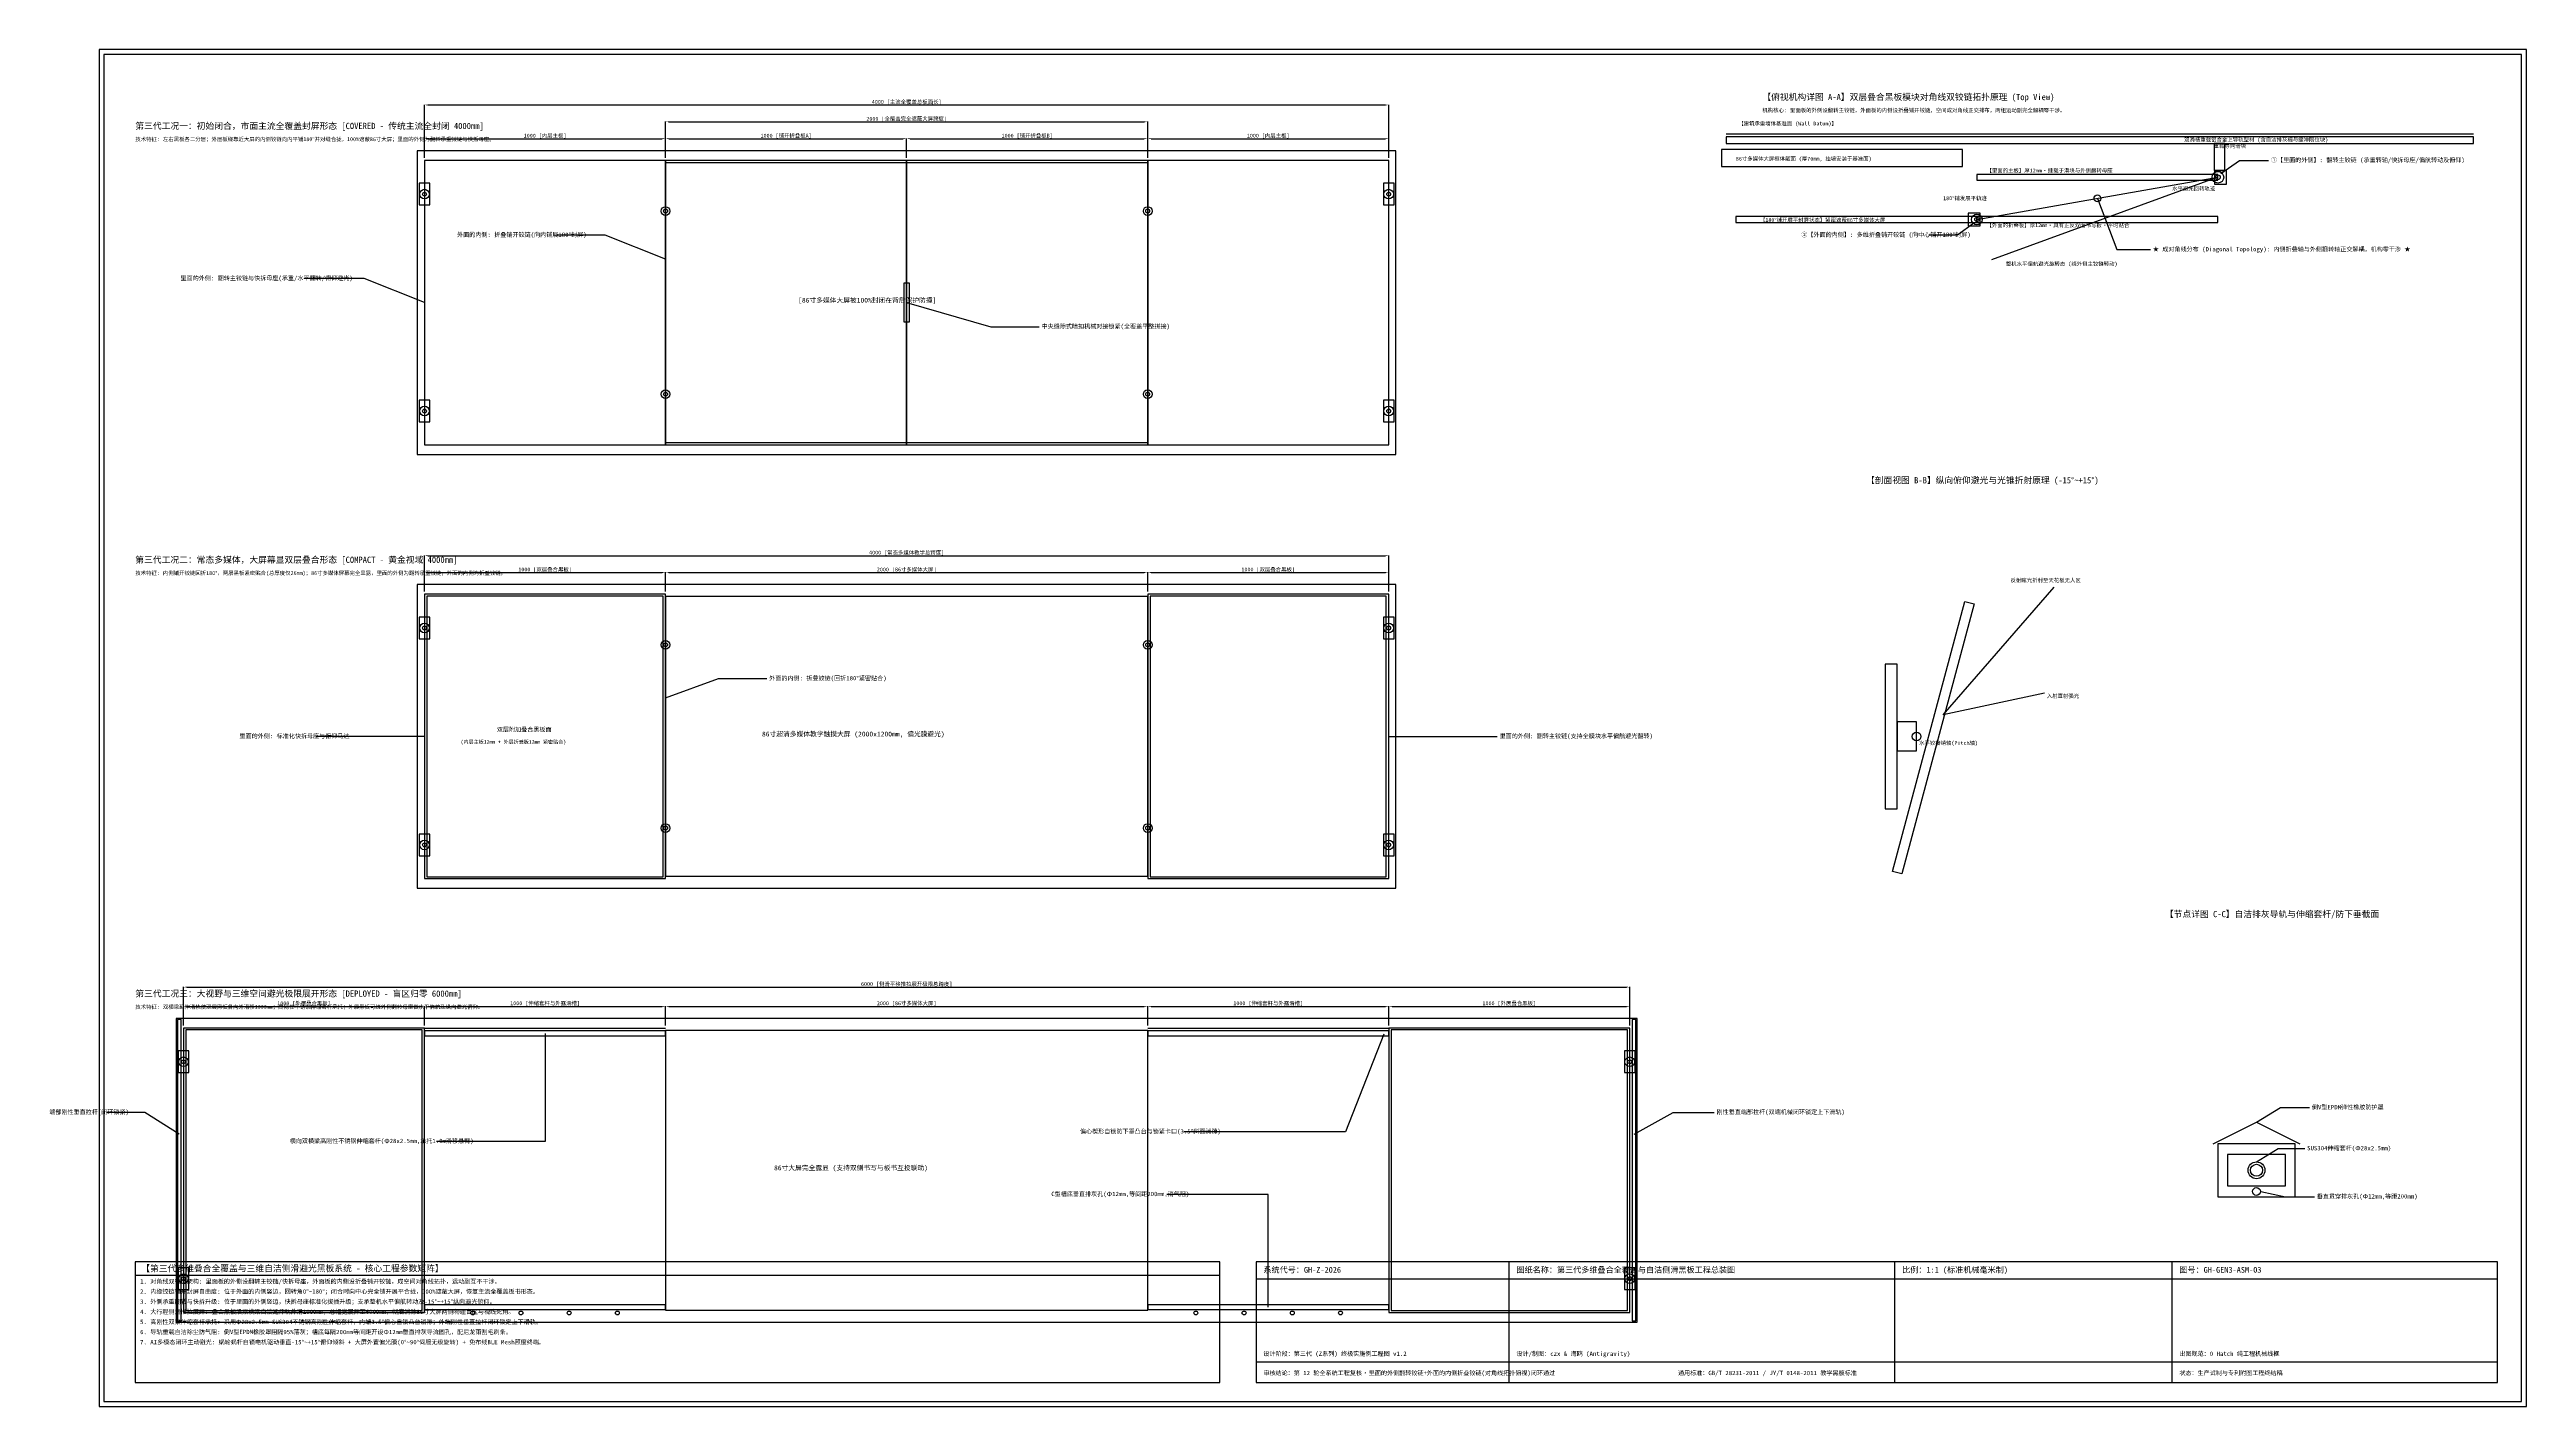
# Model space of a CAD drawing. Header units: millimetres. Extents: x -3556 to 6720, y -280 to 5350.
import ezdxf

# ---------------------------------------------------------------- set-up
doc = ezdxf.new("R2010")
doc.units = ezdxf.units.MM
for name, color, linetype in [('01_FRAME_外框型材', 8, 'Continuous'), ('02_SCREEN_多媒体屏', 5, 'Continuous'), ('03_OUTER_BOARD_外主板', 3, 'Continuous'), ('04_INNER_BOARD_内附板', 2, 'Continuous'), ('05_INNER_HINGE_内缘铰链', 6, 'Continuous'), ('06_EXT_RAIL_延伸构件', 1, 'Continuous'), ('07_PITCH_YAW_运动副', 4, 'Continuous'), ('08_DIMS_尺寸标注', 1, 'Continuous'), ('09_TEXT_技术说明', 7, 'Continuous')]:
    doc.layers.add(name, color=color, linetype=linetype)
doc.styles.add('STYLE_GB_CN', font='simhei.ttf')
doc.dimstyles.new('ISO-25', dxfattribs={"dimtxt": 2.5, "dimasz": 2.5, "dimexe": 1.25, "dimexo": 0.625, "dimtad": 1, "dimdsep": 46, "dimtxsty": 'Standard', "dimcen": 2.5, "dimadec": 0, "dimazin": 0, "dimtfac": 1, "dimtmove": 0, "dimatfit": 3, "dimfxl": 1, "dimarcsym": 0})

# ---------------------------------------------------------------- blocks, each defined once
blk = doc.blocks.new('*D1')
at = {"layer": '08_DIMS_尺寸标注', "color": 0, "lineweight": -2, "transparency": 16777216}
for p, q in [((-2000, 4901), (-2000, 4981)), ((-1986, 4980), (-1014, 4980)), ((-1000, 4901), (-1000, 4981))]:
    blk.add_line(p, q, dxfattribs=at)
at = {"layer": '08_DIMS_尺寸标注', "color": 0, "transparency": 16777216}
for points in [[(-1986, 4982), (-1986, 4978), (-2000, 4980)], [(-1014, 4982), (-1014, 4978), (-1000, 4980)]]:
    blk.add_solid(points, dxfattribs=at)
at = {"layer": 'Defpoints', "color": 0, "transparency": 16777216}
for p in [(-1000, 4980), (-2000, 4900), (-1000, 4900)]:
    blk.add_point(p, dxfattribs=at)
at = {"layer": '08_DIMS_尺寸标注', "color": 0, "transparency": 16777216, "insert": (-1500, 4991), "char_height": 16, "attachment_point": 5, "style": 'STYLE_GB_CN'}
blk.add_mtext('1000 [内层主板]', dxfattribs=at)
blk = doc.blocks.new('*D2')
at = {"layer": '08_DIMS_尺寸标注', "color": 0, "lineweight": -2, "transparency": 16777216}
for p, q in [((-1000, 4901), (-1000, 4981)), ((-986, 4980), (-14, 4980)), ((0, 4901), (0, 4981))]:
    blk.add_line(p, q, dxfattribs=at)
at = {"layer": '08_DIMS_尺寸标注', "color": 0, "transparency": 16777216}
for points in [[(-986, 4982), (-986, 4978), (-1000, 4980)], [(-14, 4982), (-14, 4978), (0, 4980)]]:
    blk.add_solid(points, dxfattribs=at)
at = {"layer": 'Defpoints', "color": 0, "transparency": 16777216}
for p in [(0, 4980), (-1000, 4900), (0, 4900)]:
    blk.add_point(p, dxfattribs=at)
at = {"layer": '08_DIMS_尺寸标注', "color": 0, "transparency": 16777216, "insert": (-500, 4991), "char_height": 16, "attachment_point": 5, "style": 'STYLE_GB_CN'}
blk.add_mtext('1000 [铺开折叠板A]', dxfattribs=at)
blk = doc.blocks.new('*D3')
at = {"layer": '08_DIMS_尺寸标注', "color": 0, "lineweight": -2, "transparency": 16777216}
for p, q in [((0, 4901), (0, 4981)), ((14, 4980), (986, 4980)), ((1000, 4901), (1000, 4981))]:
    blk.add_line(p, q, dxfattribs=at)
at = {"layer": '08_DIMS_尺寸标注', "color": 0, "transparency": 16777216}
for points in [[(14, 4982), (14, 4978), (0, 4980)], [(986, 4982), (986, 4978), (1000, 4980)]]:
    blk.add_solid(points, dxfattribs=at)
at = {"layer": 'Defpoints', "color": 0, "transparency": 16777216}
for p in [(1000, 4980), (0, 4900), (1000, 4900)]:
    blk.add_point(p, dxfattribs=at)
at = {"layer": '08_DIMS_尺寸标注', "color": 0, "transparency": 16777216, "insert": (500, 4991), "char_height": 16, "attachment_point": 5, "style": 'STYLE_GB_CN'}
blk.add_mtext('1000 [铺开折叠板B]', dxfattribs=at)
blk = doc.blocks.new('*D4')
at = {"layer": '08_DIMS_尺寸标注', "color": 0, "lineweight": -2, "transparency": 16777216}
for p, q in [((1000, 4901), (1000, 4981)), ((1014, 4980), (1986, 4980)), ((2000, 4901), (2000, 4981))]:
    blk.add_line(p, q, dxfattribs=at)
at = {"layer": '08_DIMS_尺寸标注', "color": 0, "transparency": 16777216}
for points in [[(1014, 4982), (1014, 4978), (1000, 4980)], [(1986, 4982), (1986, 4978), (2000, 4980)]]:
    blk.add_solid(points, dxfattribs=at)
at = {"layer": 'Defpoints', "color": 0, "transparency": 16777216}
for p in [(2000, 4980), (1000, 4900), (2000, 4900)]:
    blk.add_point(p, dxfattribs=at)
at = {"layer": '08_DIMS_尺寸标注', "color": 0, "transparency": 16777216, "insert": (1500, 4991), "char_height": 16, "attachment_point": 5, "style": 'STYLE_GB_CN'}
blk.add_mtext('1000 [内层主板]', dxfattribs=at)
blk = doc.blocks.new('*D5')
at = {"layer": '08_DIMS_尺寸标注', "color": 0, "lineweight": -2, "transparency": 16777216}
for p, q in [((-1000, 4901), (-1000, 5051)), ((-986, 5050), (986, 5050)), ((1000, 4901), (1000, 5051))]:
    blk.add_line(p, q, dxfattribs=at)
at = {"layer": '08_DIMS_尺寸标注', "color": 0, "transparency": 16777216}
for points in [[(-986, 5052), (-986, 5048), (-1000, 5050)], [(986, 5052), (986, 5048), (1000, 5050)]]:
    blk.add_solid(points, dxfattribs=at)
at = {"layer": 'Defpoints', "color": 0, "transparency": 16777216}
for p in [(1000, 5050), (-1000, 4900), (1000, 4900)]:
    blk.add_point(p, dxfattribs=at)
at = {"layer": '08_DIMS_尺寸标注', "color": 0, "transparency": 16777216, "insert": (0, 5061), "char_height": 16, "attachment_point": 5, "style": 'STYLE_GB_CN'}
blk.add_mtext('2000 [全覆盖完全遮蔽大屏跨度]', dxfattribs=at)
blk = doc.blocks.new('*D6')
at = {"layer": '08_DIMS_尺寸标注', "color": 0, "lineweight": -2, "transparency": 16777216}
for p, q in [((-2000, 4901), (-2000, 5121)), ((-1986, 5120), (1986, 5120)), ((2000, 4901), (2000, 5121))]:
    blk.add_line(p, q, dxfattribs=at)
at = {"layer": '08_DIMS_尺寸标注', "color": 0, "transparency": 16777216}
for points in [[(-1986, 5122), (-1986, 5118), (-2000, 5120)], [(1986, 5122), (1986, 5118), (2000, 5120)]]:
    blk.add_solid(points, dxfattribs=at)
at = {"layer": 'Defpoints', "color": 0, "transparency": 16777216}
for p in [(2000, 5120), (-2000, 4900), (2000, 4900)]:
    blk.add_point(p, dxfattribs=at)
at = {"layer": '08_DIMS_尺寸标注', "color": 0, "transparency": 16777216, "insert": (0, 5131), "char_height": 16, "attachment_point": 5, "style": 'STYLE_GB_CN'}
blk.add_mtext('4000 [主流全覆盖总板面长]', dxfattribs=at)
blk = doc.blocks.new('*D7')
at = {"layer": '08_DIMS_尺寸标注', "color": 0, "lineweight": -2, "transparency": 16777216}
for p, q in [((-2000, 3101), (-2000, 3181)), ((-1986, 3180), (-1014, 3180)), ((-1000, 3101), (-1000, 3181))]:
    blk.add_line(p, q, dxfattribs=at)
at = {"layer": '08_DIMS_尺寸标注', "color": 0, "transparency": 16777216}
for points in [[(-1986, 3182), (-1986, 3178), (-2000, 3180)], [(-1014, 3182), (-1014, 3178), (-1000, 3180)]]:
    blk.add_solid(points, dxfattribs=at)
at = {"layer": 'Defpoints', "color": 0, "transparency": 16777216}
for p in [(-2000, 3100), (-1000, 3180), (-1000, 3100)]:
    blk.add_point(p, dxfattribs=at)
at = {"layer": '08_DIMS_尺寸标注', "color": 0, "transparency": 16777216, "insert": (-1500, 3191), "char_height": 16, "attachment_point": 5, "style": 'STYLE_GB_CN'}
blk.add_mtext('1000 [双层叠合黑板]', dxfattribs=at)
blk = doc.blocks.new('*D8')
at = {"layer": '08_DIMS_尺寸标注', "color": 0, "lineweight": -2, "transparency": 16777216}
for p, q in [((-1000, 3101), (-1000, 3181)), ((-986, 3180), (986, 3180)), ((1000, 3101), (1000, 3181))]:
    blk.add_line(p, q, dxfattribs=at)
at = {"layer": '08_DIMS_尺寸标注', "color": 0, "transparency": 16777216}
for points in [[(-986, 3182), (-986, 3178), (-1000, 3180)], [(986, 3182), (986, 3178), (1000, 3180)]]:
    blk.add_solid(points, dxfattribs=at)
at = {"layer": 'Defpoints', "color": 0, "transparency": 16777216}
for p in [(-1000, 3100), (1000, 3180), (1000, 3100)]:
    blk.add_point(p, dxfattribs=at)
at = {"layer": '08_DIMS_尺寸标注', "color": 0, "transparency": 16777216, "insert": (0, 3191), "char_height": 16, "attachment_point": 5, "style": 'STYLE_GB_CN'}
blk.add_mtext('2000 [86寸多媒体大屏]', dxfattribs=at)
blk = doc.blocks.new('*D9')
at = {"layer": '08_DIMS_尺寸标注', "color": 0, "lineweight": -2, "transparency": 16777216}
for p, q in [((1000, 3101), (1000, 3181)), ((1014, 3180), (1986, 3180)), ((2000, 3101), (2000, 3181))]:
    blk.add_line(p, q, dxfattribs=at)
at = {"layer": '08_DIMS_尺寸标注', "color": 0, "transparency": 16777216}
for points in [[(1014, 3182), (1014, 3178), (1000, 3180)], [(1986, 3182), (1986, 3178), (2000, 3180)]]:
    blk.add_solid(points, dxfattribs=at)
at = {"layer": 'Defpoints', "color": 0, "transparency": 16777216}
for p in [(1000, 3100), (2000, 3180), (2000, 3100)]:
    blk.add_point(p, dxfattribs=at)
at = {"layer": '08_DIMS_尺寸标注', "color": 0, "transparency": 16777216, "insert": (1500, 3191), "char_height": 16, "attachment_point": 5, "style": 'STYLE_GB_CN'}
blk.add_mtext('1000 [双层叠合黑板]', dxfattribs=at)
blk = doc.blocks.new('*D10')
at = {"layer": '08_DIMS_尺寸标注', "color": 0, "lineweight": -2, "transparency": 16777216}
for p, q in [((-2000, 3101), (-2000, 3251)), ((-1986, 3250), (1986, 3250)), ((2000, 3101), (2000, 3251))]:
    blk.add_line(p, q, dxfattribs=at)
at = {"layer": '08_DIMS_尺寸标注', "color": 0, "transparency": 16777216}
for points in [[(-1986, 3252), (-1986, 3248), (-2000, 3250)], [(1986, 3252), (1986, 3248), (2000, 3250)]]:
    blk.add_solid(points, dxfattribs=at)
at = {"layer": 'Defpoints', "color": 0, "transparency": 16777216}
for p in [(2000, 3250), (-2000, 3100), (2000, 3100)]:
    blk.add_point(p, dxfattribs=at)
at = {"layer": '08_DIMS_尺寸标注', "color": 0, "transparency": 16777216, "insert": (0, 3261), "char_height": 16, "attachment_point": 5, "style": 'STYLE_GB_CN'}
blk.add_mtext('4000 [常态多媒体教学总跨度]', dxfattribs=at)
blk = doc.blocks.new('*D11')
at = {"layer": '08_DIMS_尺寸标注', "color": 0, "lineweight": -2, "transparency": 16777216}
for p, q in [((-3000, 1301), (-3000, 1381)), ((-2986, 1380), (-2014, 1380)), ((-2000, 1301), (-2000, 1381))]:
    blk.add_line(p, q, dxfattribs=at)
at = {"layer": '08_DIMS_尺寸标注', "color": 0, "transparency": 16777216}
for points in [[(-2986, 1382), (-2986, 1378), (-3000, 1380)], [(-2014, 1382), (-2014, 1378), (-2000, 1380)]]:
    blk.add_solid(points, dxfattribs=at)
at = {"layer": 'Defpoints', "color": 0, "transparency": 16777216}
for p in [(-2000, 1380), (-3000, 1300), (-2000, 1300)]:
    blk.add_point(p, dxfattribs=at)
at = {"layer": '08_DIMS_尺寸标注', "color": 0, "transparency": 16777216, "insert": (-2500, 1391), "char_height": 16, "attachment_point": 5, "style": 'STYLE_GB_CN'}
blk.add_mtext('1000 [外展叠合黑板]', dxfattribs=at)
blk = doc.blocks.new('*D12')
at = {"layer": '08_DIMS_尺寸标注', "color": 0, "lineweight": -2, "transparency": 16777216}
for p, q in [((-2000, 1301), (-2000, 1381)), ((-1986, 1380), (-1014, 1380)), ((-1000, 1301), (-1000, 1381))]:
    blk.add_line(p, q, dxfattribs=at)
at = {"layer": '08_DIMS_尺寸标注', "color": 0, "transparency": 16777216}
for points in [[(-1986, 1382), (-1986, 1378), (-2000, 1380)], [(-1014, 1382), (-1014, 1378), (-1000, 1380)]]:
    blk.add_solid(points, dxfattribs=at)
at = {"layer": 'Defpoints', "color": 0, "transparency": 16777216}
for p in [(-1000, 1380), (-2000, 1300), (-1000, 1300)]:
    blk.add_point(p, dxfattribs=at)
at = {"layer": '08_DIMS_尺寸标注', "color": 0, "transparency": 16777216, "insert": (-1500, 1391), "char_height": 16, "attachment_point": 5, "style": 'STYLE_GB_CN'}
blk.add_mtext('1000 [伸缩套杆与外露滑槽]', dxfattribs=at)
blk = doc.blocks.new('*D13')
at = {"layer": '08_DIMS_尺寸标注', "color": 0, "lineweight": -2, "transparency": 16777216}
for p, q in [((-1000, 1301), (-1000, 1381)), ((-986, 1380), (986, 1380)), ((1000, 1301), (1000, 1381))]:
    blk.add_line(p, q, dxfattribs=at)
at = {"layer": '08_DIMS_尺寸标注', "color": 0, "transparency": 16777216}
for points in [[(-986, 1382), (-986, 1378), (-1000, 1380)], [(986, 1382), (986, 1378), (1000, 1380)]]:
    blk.add_solid(points, dxfattribs=at)
at = {"layer": 'Defpoints', "color": 0, "transparency": 16777216}
for p in [(1000, 1380), (-1000, 1300), (1000, 1300)]:
    blk.add_point(p, dxfattribs=at)
at = {"layer": '08_DIMS_尺寸标注', "color": 0, "transparency": 16777216, "insert": (0, 1391), "char_height": 16, "attachment_point": 5, "style": 'STYLE_GB_CN'}
blk.add_mtext('2000 [86寸多媒体大屏]', dxfattribs=at)
blk = doc.blocks.new('*D14')
at = {"layer": '08_DIMS_尺寸标注', "color": 0, "lineweight": -2, "transparency": 16777216}
for p, q in [((1000, 1301), (1000, 1381)), ((1014, 1380), (1986, 1380)), ((2000, 1301), (2000, 1381))]:
    blk.add_line(p, q, dxfattribs=at)
at = {"layer": '08_DIMS_尺寸标注', "color": 0, "transparency": 16777216}
for points in [[(1014, 1382), (1014, 1378), (1000, 1380)], [(1986, 1382), (1986, 1378), (2000, 1380)]]:
    blk.add_solid(points, dxfattribs=at)
at = {"layer": 'Defpoints', "color": 0, "transparency": 16777216}
for p in [(2000, 1380), (1000, 1300), (2000, 1300)]:
    blk.add_point(p, dxfattribs=at)
at = {"layer": '08_DIMS_尺寸标注', "color": 0, "transparency": 16777216, "insert": (1500, 1391), "char_height": 16, "attachment_point": 5, "style": 'STYLE_GB_CN'}
blk.add_mtext('1000 [伸缩套杆与外露滑槽]', dxfattribs=at)
blk = doc.blocks.new('*D15')
at = {"layer": '08_DIMS_尺寸标注', "color": 0, "lineweight": -2, "transparency": 16777216}
for p, q in [((2000, 1301), (2000, 1381)), ((2014, 1380), (2986, 1380)), ((3000, 1301), (3000, 1381))]:
    blk.add_line(p, q, dxfattribs=at)
at = {"layer": '08_DIMS_尺寸标注', "color": 0, "transparency": 16777216}
for points in [[(2014, 1382), (2014, 1378), (2000, 1380)], [(2986, 1382), (2986, 1378), (3000, 1380)]]:
    blk.add_solid(points, dxfattribs=at)
at = {"layer": 'Defpoints', "color": 0, "transparency": 16777216}
for p in [(3000, 1380), (2000, 1300), (3000, 1300)]:
    blk.add_point(p, dxfattribs=at)
at = {"layer": '08_DIMS_尺寸标注', "color": 0, "transparency": 16777216, "insert": (2500, 1391), "char_height": 16, "attachment_point": 5, "style": 'STYLE_GB_CN'}
blk.add_mtext('1000 [外展叠合黑板]', dxfattribs=at)
blk = doc.blocks.new('*D16')
at = {"layer": '08_DIMS_尺寸标注', "color": 0, "lineweight": -2, "transparency": 16777216}
for p, q in [((-3000, 1301), (-3000, 1461)), ((-2986, 1460), (2986, 1460)), ((3000, 1301), (3000, 1461))]:
    blk.add_line(p, q, dxfattribs=at)
at = {"layer": '08_DIMS_尺寸标注', "color": 0, "transparency": 16777216}
for points in [[(-2986, 1462), (-2986, 1458), (-3000, 1460)], [(2986, 1462), (2986, 1458), (3000, 1460)]]:
    blk.add_solid(points, dxfattribs=at)
at = {"layer": 'Defpoints', "color": 0, "transparency": 16777216}
for p in [(3000, 1460), (-3000, 1300), (3000, 1300)]:
    blk.add_point(p, dxfattribs=at)
at = {"layer": '08_DIMS_尺寸标注', "color": 0, "transparency": 16777216, "insert": (0, 1471), "char_height": 16, "attachment_point": 5, "style": 'STYLE_GB_CN'}
blk.add_mtext('6000 [侧滑平移推拉展开极限总跨度]', dxfattribs=at)
blk = doc.blocks.new('*D17')
at = {"layer": '08_DIMS_尺寸标注', "color": 0, "lineweight": -2, "transparency": 16777216}
for p, q in [((-2000, 4901), (-2000, 4981)), ((-1986, 4980), (-1014, 4980)), ((-1000, 4901), (-1000, 4981))]:
    blk.add_line(p, q, dxfattribs=at)
at = {"layer": '08_DIMS_尺寸标注', "color": 0, "transparency": 16777216}
for points in [[(-1986, 4982), (-1986, 4978), (-2000, 4980)], [(-1014, 4982), (-1014, 4978), (-1000, 4980)]]:
    blk.add_solid(points, dxfattribs=at)
at = {"layer": 'Defpoints', "color": 0, "transparency": 16777216}
for p in [(-1000, 4980), (-2000, 4900), (-1000, 4900)]:
    blk.add_point(p, dxfattribs=at)
at = {"layer": '08_DIMS_尺寸标注', "color": 0, "transparency": 16777216, "insert": (-1500, 4991), "char_height": 16, "attachment_point": 5, "style": 'STYLE_GB_CN'}
blk.add_mtext('1000 [内层主板]', dxfattribs=at)
blk = doc.blocks.new('*D18')
at = {"layer": '08_DIMS_尺寸标注', "color": 0, "lineweight": -2, "transparency": 16777216}
for p, q in [((-1000, 4901), (-1000, 4981)), ((-986, 4980), (-14, 4980)), ((0, 4901), (0, 4981))]:
    blk.add_line(p, q, dxfattribs=at)
at = {"layer": '08_DIMS_尺寸标注', "color": 0, "transparency": 16777216}
for points in [[(-986, 4982), (-986, 4978), (-1000, 4980)], [(-14, 4982), (-14, 4978), (0, 4980)]]:
    blk.add_solid(points, dxfattribs=at)
at = {"layer": 'Defpoints', "color": 0, "transparency": 16777216}
for p in [(0, 4980), (-1000, 4900), (0, 4900)]:
    blk.add_point(p, dxfattribs=at)
at = {"layer": '08_DIMS_尺寸标注', "color": 0, "transparency": 16777216, "insert": (-500, 4991), "char_height": 16, "attachment_point": 5, "style": 'STYLE_GB_CN'}
blk.add_mtext('1000 [铺开折叠板A]', dxfattribs=at)
blk = doc.blocks.new('*D19')
at = {"layer": '08_DIMS_尺寸标注', "color": 0, "lineweight": -2, "transparency": 16777216}
for p, q in [((0, 4901), (0, 4981)), ((14, 4980), (986, 4980)), ((1000, 4901), (1000, 4981))]:
    blk.add_line(p, q, dxfattribs=at)
at = {"layer": '08_DIMS_尺寸标注', "color": 0, "transparency": 16777216}
for points in [[(14, 4982), (14, 4978), (0, 4980)], [(986, 4982), (986, 4978), (1000, 4980)]]:
    blk.add_solid(points, dxfattribs=at)
at = {"layer": 'Defpoints', "color": 0, "transparency": 16777216}
for p in [(1000, 4980), (0, 4900), (1000, 4900)]:
    blk.add_point(p, dxfattribs=at)
at = {"layer": '08_DIMS_尺寸标注', "color": 0, "transparency": 16777216, "insert": (500, 4991), "char_height": 16, "attachment_point": 5, "style": 'STYLE_GB_CN'}
blk.add_mtext('1000 [铺开折叠板B]', dxfattribs=at)
blk = doc.blocks.new('*D20')
at = {"layer": '08_DIMS_尺寸标注', "color": 0, "lineweight": -2, "transparency": 16777216}
for p, q in [((1000, 4901), (1000, 4981)), ((1014, 4980), (1986, 4980)), ((2000, 4901), (2000, 4981))]:
    blk.add_line(p, q, dxfattribs=at)
at = {"layer": '08_DIMS_尺寸标注', "color": 0, "transparency": 16777216}
for points in [[(1014, 4982), (1014, 4978), (1000, 4980)], [(1986, 4982), (1986, 4978), (2000, 4980)]]:
    blk.add_solid(points, dxfattribs=at)
at = {"layer": 'Defpoints', "color": 0, "transparency": 16777216}
for p in [(2000, 4980), (1000, 4900), (2000, 4900)]:
    blk.add_point(p, dxfattribs=at)
at = {"layer": '08_DIMS_尺寸标注', "color": 0, "transparency": 16777216, "insert": (1500, 4991), "char_height": 16, "attachment_point": 5, "style": 'STYLE_GB_CN'}
blk.add_mtext('1000 [内层主板]', dxfattribs=at)
blk = doc.blocks.new('*D21')
at = {"layer": '08_DIMS_尺寸标注', "color": 0, "lineweight": -2, "transparency": 16777216}
for p, q in [((-1000, 4901), (-1000, 5051)), ((-986, 5050), (986, 5050)), ((1000, 4901), (1000, 5051))]:
    blk.add_line(p, q, dxfattribs=at)
at = {"layer": '08_DIMS_尺寸标注', "color": 0, "transparency": 16777216}
for points in [[(-986, 5052), (-986, 5048), (-1000, 5050)], [(986, 5052), (986, 5048), (1000, 5050)]]:
    blk.add_solid(points, dxfattribs=at)
at = {"layer": 'Defpoints', "color": 0, "transparency": 16777216}
for p in [(1000, 5050), (-1000, 4900), (1000, 4900)]:
    blk.add_point(p, dxfattribs=at)
at = {"layer": '08_DIMS_尺寸标注', "color": 0, "transparency": 16777216, "insert": (0, 5061), "char_height": 16, "attachment_point": 5, "style": 'STYLE_GB_CN'}
blk.add_mtext('2000 [全覆盖完全遮蔽大屏跨度]', dxfattribs=at)
blk = doc.blocks.new('*D22')
at = {"layer": '08_DIMS_尺寸标注', "color": 0, "lineweight": -2, "transparency": 16777216}
for p, q in [((-2000, 4901), (-2000, 5121)), ((-1986, 5120), (1986, 5120)), ((2000, 4901), (2000, 5121))]:
    blk.add_line(p, q, dxfattribs=at)
at = {"layer": '08_DIMS_尺寸标注', "color": 0, "transparency": 16777216}
for points in [[(-1986, 5122), (-1986, 5118), (-2000, 5120)], [(1986, 5122), (1986, 5118), (2000, 5120)]]:
    blk.add_solid(points, dxfattribs=at)
at = {"layer": 'Defpoints', "color": 0, "transparency": 16777216}
for p in [(2000, 5120), (-2000, 4900), (2000, 4900)]:
    blk.add_point(p, dxfattribs=at)
at = {"layer": '08_DIMS_尺寸标注', "color": 0, "transparency": 16777216, "insert": (0, 5131), "char_height": 16, "attachment_point": 5, "style": 'STYLE_GB_CN'}
blk.add_mtext('4000 [主流全覆盖总板面长]', dxfattribs=at)
blk = doc.blocks.new('*D23')
at = {"layer": '08_DIMS_尺寸标注', "color": 0, "lineweight": -2, "transparency": 16777216}
for p, q in [((-2000, 3101), (-2000, 3181)), ((-1986, 3180), (-1014, 3180)), ((-1000, 3101), (-1000, 3181))]:
    blk.add_line(p, q, dxfattribs=at)
at = {"layer": '08_DIMS_尺寸标注', "color": 0, "transparency": 16777216}
for points in [[(-1986, 3182), (-1986, 3178), (-2000, 3180)], [(-1014, 3182), (-1014, 3178), (-1000, 3180)]]:
    blk.add_solid(points, dxfattribs=at)
at = {"layer": 'Defpoints', "color": 0, "transparency": 16777216}
for p in [(-2000, 3100), (-1000, 3180), (-1000, 3100)]:
    blk.add_point(p, dxfattribs=at)
at = {"layer": '08_DIMS_尺寸标注', "color": 0, "transparency": 16777216, "insert": (-1500, 3191), "char_height": 16, "attachment_point": 5, "style": 'STYLE_GB_CN'}
blk.add_mtext('1000 [双层叠合黑板]', dxfattribs=at)
blk = doc.blocks.new('*D24')
at = {"layer": '08_DIMS_尺寸标注', "color": 0, "lineweight": -2, "transparency": 16777216}
for p, q in [((-1000, 3101), (-1000, 3181)), ((-986, 3180), (986, 3180)), ((1000, 3101), (1000, 3181))]:
    blk.add_line(p, q, dxfattribs=at)
at = {"layer": '08_DIMS_尺寸标注', "color": 0, "transparency": 16777216}
for points in [[(-986, 3182), (-986, 3178), (-1000, 3180)], [(986, 3182), (986, 3178), (1000, 3180)]]:
    blk.add_solid(points, dxfattribs=at)
at = {"layer": 'Defpoints', "color": 0, "transparency": 16777216}
for p in [(-1000, 3100), (1000, 3180), (1000, 3100)]:
    blk.add_point(p, dxfattribs=at)
at = {"layer": '08_DIMS_尺寸标注', "color": 0, "transparency": 16777216, "insert": (0, 3191), "char_height": 16, "attachment_point": 5, "style": 'STYLE_GB_CN'}
blk.add_mtext('2000 [86寸多媒体大屏]', dxfattribs=at)
blk = doc.blocks.new('*D25')
at = {"layer": '08_DIMS_尺寸标注', "color": 0, "lineweight": -2, "transparency": 16777216}
for p, q in [((1000, 3101), (1000, 3181)), ((1014, 3180), (1986, 3180)), ((2000, 3101), (2000, 3181))]:
    blk.add_line(p, q, dxfattribs=at)
at = {"layer": '08_DIMS_尺寸标注', "color": 0, "transparency": 16777216}
for points in [[(1014, 3182), (1014, 3178), (1000, 3180)], [(1986, 3182), (1986, 3178), (2000, 3180)]]:
    blk.add_solid(points, dxfattribs=at)
at = {"layer": 'Defpoints', "color": 0, "transparency": 16777216}
for p in [(1000, 3100), (2000, 3180), (2000, 3100)]:
    blk.add_point(p, dxfattribs=at)
at = {"layer": '08_DIMS_尺寸标注', "color": 0, "transparency": 16777216, "insert": (1500, 3191), "char_height": 16, "attachment_point": 5, "style": 'STYLE_GB_CN'}
blk.add_mtext('1000 [双层叠合黑板]', dxfattribs=at)
blk = doc.blocks.new('*D26')
at = {"layer": '08_DIMS_尺寸标注', "color": 0, "lineweight": -2, "transparency": 16777216}
for p, q in [((-2000, 3101), (-2000, 3251)), ((-1986, 3250), (1986, 3250)), ((2000, 3101), (2000, 3251))]:
    blk.add_line(p, q, dxfattribs=at)
at = {"layer": '08_DIMS_尺寸标注', "color": 0, "transparency": 16777216}
for points in [[(-1986, 3252), (-1986, 3248), (-2000, 3250)], [(1986, 3252), (1986, 3248), (2000, 3250)]]:
    blk.add_solid(points, dxfattribs=at)
at = {"layer": 'Defpoints', "color": 0, "transparency": 16777216}
for p in [(2000, 3250), (-2000, 3100), (2000, 3100)]:
    blk.add_point(p, dxfattribs=at)
at = {"layer": '08_DIMS_尺寸标注', "color": 0, "transparency": 16777216, "insert": (0, 3261), "char_height": 16, "attachment_point": 5, "style": 'STYLE_GB_CN'}
blk.add_mtext('4000 [常态多媒体教学总跨度]', dxfattribs=at)
blk = doc.blocks.new('*D27')
at = {"layer": '08_DIMS_尺寸标注', "color": 0, "lineweight": -2, "transparency": 16777216}
for p, q in [((-3000, 1301), (-3000, 1381)), ((-2986, 1380), (-2014, 1380)), ((-2000, 1301), (-2000, 1381))]:
    blk.add_line(p, q, dxfattribs=at)
at = {"layer": '08_DIMS_尺寸标注', "color": 0, "transparency": 16777216}
for points in [[(-2986, 1382), (-2986, 1378), (-3000, 1380)], [(-2014, 1382), (-2014, 1378), (-2000, 1380)]]:
    blk.add_solid(points, dxfattribs=at)
at = {"layer": 'Defpoints', "color": 0, "transparency": 16777216}
for p in [(-2000, 1380), (-3000, 1300), (-2000, 1300)]:
    blk.add_point(p, dxfattribs=at)
at = {"layer": '08_DIMS_尺寸标注', "color": 0, "transparency": 16777216, "insert": (-2500, 1391), "char_height": 16, "attachment_point": 5, "style": 'STYLE_GB_CN'}
blk.add_mtext('1000 [外展叠合黑板]', dxfattribs=at)
blk = doc.blocks.new('*D28')
at = {"layer": '08_DIMS_尺寸标注', "color": 0, "lineweight": -2, "transparency": 16777216}
for p, q in [((-2000, 1301), (-2000, 1381)), ((-1986, 1380), (-1014, 1380)), ((-1000, 1301), (-1000, 1381))]:
    blk.add_line(p, q, dxfattribs=at)
at = {"layer": '08_DIMS_尺寸标注', "color": 0, "transparency": 16777216}
for points in [[(-1986, 1382), (-1986, 1378), (-2000, 1380)], [(-1014, 1382), (-1014, 1378), (-1000, 1380)]]:
    blk.add_solid(points, dxfattribs=at)
at = {"layer": 'Defpoints', "color": 0, "transparency": 16777216}
for p in [(-1000, 1380), (-2000, 1300), (-1000, 1300)]:
    blk.add_point(p, dxfattribs=at)
at = {"layer": '08_DIMS_尺寸标注', "color": 0, "transparency": 16777216, "insert": (-1500, 1391), "char_height": 16, "attachment_point": 5, "style": 'STYLE_GB_CN'}
blk.add_mtext('1000 [伸缩套杆与外露滑槽]', dxfattribs=at)
blk = doc.blocks.new('*D29')
at = {"layer": '08_DIMS_尺寸标注', "color": 0, "lineweight": -2, "transparency": 16777216}
for p, q in [((-1000, 1301), (-1000, 1381)), ((-986, 1380), (986, 1380)), ((1000, 1301), (1000, 1381))]:
    blk.add_line(p, q, dxfattribs=at)
at = {"layer": '08_DIMS_尺寸标注', "color": 0, "transparency": 16777216}
for points in [[(-986, 1382), (-986, 1378), (-1000, 1380)], [(986, 1382), (986, 1378), (1000, 1380)]]:
    blk.add_solid(points, dxfattribs=at)
at = {"layer": 'Defpoints', "color": 0, "transparency": 16777216}
for p in [(1000, 1380), (-1000, 1300), (1000, 1300)]:
    blk.add_point(p, dxfattribs=at)
at = {"layer": '08_DIMS_尺寸标注', "color": 0, "transparency": 16777216, "insert": (0, 1391), "char_height": 16, "attachment_point": 5, "style": 'STYLE_GB_CN'}
blk.add_mtext('2000 [86寸多媒体大屏]', dxfattribs=at)
blk = doc.blocks.new('*D30')
at = {"layer": '08_DIMS_尺寸标注', "color": 0, "lineweight": -2, "transparency": 16777216}
for p, q in [((1000, 1301), (1000, 1381)), ((1014, 1380), (1986, 1380)), ((2000, 1301), (2000, 1381))]:
    blk.add_line(p, q, dxfattribs=at)
at = {"layer": '08_DIMS_尺寸标注', "color": 0, "transparency": 16777216}
for points in [[(1014, 1382), (1014, 1378), (1000, 1380)], [(1986, 1382), (1986, 1378), (2000, 1380)]]:
    blk.add_solid(points, dxfattribs=at)
at = {"layer": 'Defpoints', "color": 0, "transparency": 16777216}
for p in [(2000, 1380), (1000, 1300), (2000, 1300)]:
    blk.add_point(p, dxfattribs=at)
at = {"layer": '08_DIMS_尺寸标注', "color": 0, "transparency": 16777216, "insert": (1500, 1391), "char_height": 16, "attachment_point": 5, "style": 'STYLE_GB_CN'}
blk.add_mtext('1000 [伸缩套杆与外露滑槽]', dxfattribs=at)
blk = doc.blocks.new('*D31')
at = {"layer": '08_DIMS_尺寸标注', "color": 0, "lineweight": -2, "transparency": 16777216}
for p, q in [((2000, 1301), (2000, 1381)), ((2014, 1380), (2986, 1380)), ((3000, 1301), (3000, 1381))]:
    blk.add_line(p, q, dxfattribs=at)
at = {"layer": '08_DIMS_尺寸标注', "color": 0, "transparency": 16777216}
for points in [[(2014, 1382), (2014, 1378), (2000, 1380)], [(2986, 1382), (2986, 1378), (3000, 1380)]]:
    blk.add_solid(points, dxfattribs=at)
at = {"layer": 'Defpoints', "color": 0, "transparency": 16777216}
for p in [(3000, 1380), (2000, 1300), (3000, 1300)]:
    blk.add_point(p, dxfattribs=at)
at = {"layer": '08_DIMS_尺寸标注', "color": 0, "transparency": 16777216, "insert": (2500, 1391), "char_height": 16, "attachment_point": 5, "style": 'STYLE_GB_CN'}
blk.add_mtext('1000 [外展叠合黑板]', dxfattribs=at)
blk = doc.blocks.new('*D32')
at = {"layer": '08_DIMS_尺寸标注', "color": 0, "lineweight": -2, "transparency": 16777216}
for p, q in [((-3000, 1301), (-3000, 1461)), ((-2986, 1460), (2986, 1460)), ((3000, 1301), (3000, 1461))]:
    blk.add_line(p, q, dxfattribs=at)
at = {"layer": '08_DIMS_尺寸标注', "color": 0, "transparency": 16777216}
for points in [[(-2986, 1462), (-2986, 1458), (-3000, 1460)], [(2986, 1462), (2986, 1458), (3000, 1460)]]:
    blk.add_solid(points, dxfattribs=at)
at = {"layer": 'Defpoints', "color": 0, "transparency": 16777216}
for p in [(3000, 1460), (-3000, 1300), (3000, 1300)]:
    blk.add_point(p, dxfattribs=at)
at = {"layer": '08_DIMS_尺寸标注', "color": 0, "transparency": 16777216, "insert": (0, 1471), "char_height": 16, "attachment_point": 5, "style": 'STYLE_GB_CN'}
blk.add_mtext('6000 [侧滑平移推拉展开极限总跨度]', dxfattribs=at)

msp = doc.modelspace()

# ---------------------------------------------------------------- linework, layer by layer
at = {"layer": '01_FRAME_外框型材', "color": 8}
for p, q in [((3400, 5000), (6500, 5000)), ((3400, 5000), (6500, 5000)), ((2500, -180), (2500, 320)), ((2500, -180), (2500, 320)), ((4100, -180), (4100, 320)), ((4100, -180), (4100, 320)), ((5250, -180), (5250, 320)), ((5250, -180), (5250, 320)), ((-3200, 265), (1300, 265)), ((-3200, 265), (1300, 265)), ((1450, 250), (6600, 250)), ((1450, 250), (6600, 250)), ((1450, -95), (6600, -95)), ((1450, -95), (6600, -95))]:
    msp.add_line(p, q, dxfattribs=at)
for points in [[(-3350, -280), (6720, -280), (6720, 5350), (-3350, 5350)], [(-3350, -280), (6720, -280), (6720, 5350), (-3350, 5350)], [(-3330, -260), (6700, -260), (6700, 5330), (-3330, 5330)], [(-3330, -260), (6700, -260), (6700, 5330), (-3330, 5330)], [(3400, 4960), (6500, 4960), (6500, 4988), (3400, 4988)], [(3400, 4960), (6500, 4960), (6500, 4988), (3400, 4988)], [(5424, 4848), (5468, 4848), (5468, 4960), (5424, 4960)], [(5424, 4848), (5468, 4848), (5468, 4960), (5424, 4960)], [(-2030, 3670), (2030, 3670), (2030, 4930), (-2030, 4930)], [(-2030, 3670), (2030, 3670), (2030, 4930), (-2030, 4930)], [(-12, 4220), (12, 4220), (12, 4380), (-12, 4380)], [(-12, 4220), (12, 4220), (12, 4380), (-12, 4380)], [(-2030, 1870), (2030, 1870), (2030, 3130), (-2030, 3130)], [(-2030, 1870), (2030, 1870), (2030, 3130), (-2030, 3130)], [(4060, 2200), (4110, 2200), (4110, 2800), (4060, 2800)], [(4060, 2200), (4110, 2200), (4110, 2800), (4060, 2800)], [(-3030, 70), (3030, 70), (3030, 1330), (-3030, 1330)], [(-3030, 70), (3030, 70), (3030, 1330), (-3030, 1330)], [(5440, 590), (5760, 590), (5760, 810), (5440, 810)], [(5440, 590), (5760, 590), (5760, 810), (5440, 810)], [(-3200, -180), (1300, -180), (1300, 320), (-3200, 320)], [(-3200, -180), (1300, -180), (1300, 320), (-3200, 320)], [(1450, -180), (6600, -180), (6600, 320), (1450, 320)], [(1450, -180), (6600, -180), (6600, 320), (1450, 320)]]:
    msp.add_lwpolyline(points, close=True, dxfattribs=at)
at = {"layer": '01_FRAME_外框型材', "color": 1}
msp.add_lwpolyline([(5480, 635), (5720, 635), (5720, 765), (5480, 765)], close=True, dxfattribs=at)
msp.add_lwpolyline([(5480, 635), (5720, 635), (5720, 765), (5480, 765)], close=True, dxfattribs=at)
at = {"layer": '02_SCREEN_多媒体屏', "color": 5}
for points in [[(3380, 4865), (4380, 4865), (4380, 4935), (3380, 4935)], [(3380, 4865), (4380, 4865), (4380, 4935), (3380, 4935)], [(-1000, 3720), (1000, 3720), (1000, 4880), (-1000, 4880)], [(-1000, 3720), (1000, 3720), (1000, 4880), (-1000, 4880)], [(-1000, 1920), (1000, 1920), (1000, 3080), (-1000, 3080)], [(-1000, 1920), (1000, 1920), (1000, 3080), (-1000, 3080)], [(-1000, 120), (1000, 120), (1000, 1280), (-1000, 1280)], [(-1000, 120), (1000, 120), (1000, 1280), (-1000, 1280)]]:
    msp.add_lwpolyline(points, close=True, dxfattribs=at)
at = {"layer": '03_OUTER_BOARD_外主板', "color": 3}
for p, q in [((4089.885, 1939.763), (4390.115, 3060.237)), ((4089.885, 1939.763), (4390.115, 3060.237)), ((4428.752, 3049.884), (4128.522, 1929.41)), ((4428.752, 3049.884), (4128.522, 1929.41)), ((4390.115, 3060.237), (4428.752, 3049.884)), ((4390.115, 3060.237), (4428.752, 3049.884)), ((4128.522, 1929.41), (4089.885, 1939.763)), ((4128.522, 1929.41), (4089.885, 1939.763))]:
    msp.add_line(p, q, dxfattribs=at)
for points in [[(-2000, 3710), (-1000, 3710), (-1000, 4890), (-2000, 4890)], [(-2000, 3710), (-1000, 3710), (-1000, 4890), (-2000, 4890)], [(1000, 3710), (2000, 3710), (2000, 4890), (1000, 4890)], [(1000, 3710), (2000, 3710), (2000, 4890), (1000, 4890)], [(4440, 4808), (5440, 4808), (5440, 4832), (4440, 4832)], [(4440, 4808), (5440, 4808), (5440, 4832), (4440, 4832)], [(-2000, 1910), (-1000, 1910), (-1000, 3090), (-2000, 3090)], [(-2000, 1910), (-1000, 1910), (-1000, 3090), (-2000, 3090)], [(1000, 1910), (2000, 1910), (2000, 3090), (1000, 3090)], [(1000, 1910), (2000, 1910), (2000, 3090), (1000, 3090)], [(-3000, 110), (-2000, 110), (-2000, 1290), (-3000, 1290)], [(-3000, 110), (-2000, 110), (-2000, 1290), (-3000, 1290)], [(2000, 110), (3000, 110), (3000, 1290), (2000, 1290)], [(2000, 110), (3000, 110), (3000, 1290), (2000, 1290)]]:
    msp.add_lwpolyline(points, close=True, dxfattribs=at)
at = {"layer": '04_INNER_BOARD_内附板', "color": 2}
for points in [[(-1000, 3710), (0, 3710), (0, 4890), (-1000, 4890)], [(-1000, 3710), (0, 3710), (0, 4890), (-1000, 4890)], [(0, 3710), (1000, 3710), (1000, 4890), (0, 4890)], [(0, 3710), (1000, 3710), (1000, 4890), (0, 4890)], [(4440, 4633), (5440, 4633), (5440, 4657), (4440, 4657)], [(4440, 4633), (5440, 4633), (5440, 4657), (4440, 4657)], [(-1990, 1918), (-1010, 1918), (-1010, 3082), (-1990, 3082)], [(-1990, 1918), (-1010, 1918), (-1010, 3082), (-1990, 3082)], [(1010, 1918), (1990, 1918), (1990, 3082), (1010, 3082)], [(1010, 1918), (1990, 1918), (1990, 3082), (1010, 3082)], [(-2990, 118), (-2010, 118), (-2010, 1282), (-2990, 1282)], [(-2990, 118), (-2010, 118), (-2010, 1282), (-2990, 1282)], [(2010, 118), (2990, 118), (2990, 1282), (2010, 1282)], [(2010, 118), (2990, 118), (2990, 1282), (2010, 1282)]]:
    msp.add_lwpolyline(points, close=True, dxfattribs=at)
at = {"layer": '05_INNER_HINGE_内缘铰链', "color": 6}
for p, q in [((-2000, 1290), (-1000, 1290)), ((-2000, 1290), (-1000, 1290)), ((1000, 1290), (2000, 1290)), ((1000, 1290), (2000, 1290)), ((5420, 810), (5600, 900)), ((5420, 810), (5600, 900)), ((5600, 900), (5780, 810)), ((5600, 900), (5780, 810))]:
    msp.add_line(p, q, dxfattribs=at)
for points in [[(3440, 4633), (4440, 4633), (4440, 4657), (3440, 4657)], [(3440, 4633), (4440, 4633), (4440, 4657), (3440, 4657)], [(4404, 4619), (4454, 4619), (4454, 4671), (4404, 4671)], [(4404, 4619), (4454, 4619), (4454, 4671), (4404, 4671)]]:
    msp.add_lwpolyline(points, close=True, dxfattribs=at)
for centre, radius in [((-1000, 4680), 18), ((-1000, 4680), 18), ((-1000, 4680), 8), ((-1000, 4680), 8), ((1000, 4680), 18), ((1000, 4680), 18), ((1000, 4680), 8), ((1000, 4680), 8), ((4440, 4645), 22), ((4440, 4645), 22), ((4440, 4645), 9), ((4440, 4645), 9), ((-1000, 3920), 18), ((-1000, 3920), 18), ((-1000, 3920), 8), ((-1000, 3920), 8), ((1000, 3920), 18), ((1000, 3920), 18), ((1000, 3920), 8), ((1000, 3920), 8), ((-1000, 2880), 18), ((-1000, 2880), 18), ((-1000, 2880), 8), ((-1000, 2880), 8), ((1000, 2880), 18), ((1000, 2880), 18), ((1000, 2880), 8), ((1000, 2880), 8), ((-1000, 2120), 18), ((-1000, 2120), 18), ((-1000, 2120), 8), ((-1000, 2120), 8), ((1000, 2120), 18), ((1000, 2120), 18), ((1000, 2120), 8), ((1000, 2120), 8), ((5600, 612), 16), ((5600, 612), 16), ((-1800, 108), 8), ((-1800, 108), 8), ((-1600, 108), 8), ((-1600, 108), 8), ((-1400, 108), 8), ((-1400, 108), 8), ((-1200, 108), 8), ((-1200, 108), 8), ((1200, 108), 8), ((1200, 108), 8), ((1400, 108), 8), ((1400, 108), 8), ((1600, 108), 8), ((1600, 108), 8), ((1800, 108), 8), ((1800, 108), 8)]:
    msp.add_circle(centre, radius, dxfattribs=at)
at = {"layer": '06_EXT_RAIL_延伸构件', "color": 1}
for points in [[(-3025, 75), (-3010, 75), (-3010, 1325), (-3025, 1325)], [(-3025, 75), (-3010, 75), (-3010, 1325), (-3025, 1325)], [(-2000, 1258), (-1000, 1258), (-1000, 1278), (-2000, 1278)], [(-2000, 1258), (-1000, 1258), (-1000, 1278), (-2000, 1278)], [(1000, 1258), (2000, 1258), (2000, 1278), (1000, 1278)], [(1000, 1258), (2000, 1258), (2000, 1278), (1000, 1278)], [(3010, 75), (3025, 75), (3025, 1325), (3010, 1325)], [(3010, 75), (3025, 75), (3025, 1325), (3010, 1325)], [(-2000, 122), (-1000, 122), (-1000, 142), (-2000, 142)], [(-2000, 122), (-1000, 122), (-1000, 142), (-2000, 142)], [(1000, 122), (2000, 122), (2000, 142), (1000, 142)], [(1000, 122), (2000, 122), (2000, 142), (1000, 142)]]:
    msp.add_lwpolyline(points, close=True, dxfattribs=at)
for radius in [35, 35, 25, 25]:
    msp.add_circle((5600, 700), radius, dxfattribs=at)
at = {"layer": '07_PITCH_YAW_运动副', "color": 4}
for p, q in [((4440, 4645), (5440, 4820)), ((4440, 4645), (5440, 4820)), ((5440, 4820), (4500.307, 4477.98)), ((5440, 4820), (4500.307, 4477.98))]:
    msp.add_line(p, q, dxfattribs=at)
at = {"layer": '07_PITCH_YAW_运动副', "color": 2}
for p, q in [((4300.115, 2590), (4760, 3120)), ((4300.115, 2590), (4760, 3120)), ((4720, 2680), (4300.115, 2590)), ((4720, 2680), (4300.115, 2590))]:
    msp.add_line(p, q, dxfattribs=at)
at = {"layer": '07_PITCH_YAW_运动副', "color": 4}
for points in [[(5426, 4792), (5476, 4792), (5476, 4848), (5426, 4848)], [(5426, 4792), (5476, 4792), (5476, 4848), (5426, 4848)], [(-2022, 4705), (-1978, 4705), (-1978, 4795), (-2022, 4795)], [(-2022, 4705), (-1978, 4705), (-1978, 4795), (-2022, 4795)], [(1978, 4705), (2022, 4705), (2022, 4795), (1978, 4795)], [(1978, 4705), (2022, 4705), (2022, 4795), (1978, 4795)], [(-2022, 3805), (-1978, 3805), (-1978, 3895), (-2022, 3895)], [(-2022, 3805), (-1978, 3805), (-1978, 3895), (-2022, 3895)], [(1978, 3805), (2022, 3805), (2022, 3895), (1978, 3895)], [(1978, 3805), (2022, 3805), (2022, 3895), (1978, 3895)], [(-2022, 2905), (-1978, 2905), (-1978, 2995), (-2022, 2995)], [(-2022, 2905), (-1978, 2905), (-1978, 2995), (-2022, 2995)], [(1978, 2905), (2022, 2905), (2022, 2995), (1978, 2995)], [(1978, 2905), (2022, 2905), (2022, 2995), (1978, 2995)], [(4110, 2440), (4190, 2440), (4190, 2560), (4110, 2560)], [(4110, 2440), (4190, 2440), (4190, 2560), (4110, 2560)], [(-2022, 2005), (-1978, 2005), (-1978, 2095), (-2022, 2095)], [(-2022, 2005), (-1978, 2005), (-1978, 2095), (-2022, 2095)], [(1978, 2005), (2022, 2005), (2022, 2095), (1978, 2095)], [(1978, 2005), (2022, 2005), (2022, 2095), (1978, 2095)], [(-3022, 1105), (-2978, 1105), (-2978, 1195), (-3022, 1195)], [(-3022, 1105), (-2978, 1105), (-2978, 1195), (-3022, 1195)], [(2978, 1105), (3022, 1105), (3022, 1195), (2978, 1195)], [(2978, 1105), (3022, 1105), (3022, 1195), (2978, 1195)], [(-3022, 205), (-2978, 205), (-2978, 295), (-3022, 295)], [(-3022, 205), (-2978, 205), (-2978, 295), (-3022, 295)], [(2978, 205), (3022, 205), (3022, 295), (2978, 295)], [(2978, 205), (3022, 205), (3022, 295), (2978, 295)]]:
    msp.add_lwpolyline(points, close=True, dxfattribs=at)
for centre, radius in [((5440, 4820), 24), ((5440, 4820), 24), ((5440, 4820), 10), ((5440, 4820), 10), ((-2000, 4750), 20), ((-2000, 4750), 20), ((-2000, 4750), 8), ((-2000, 4750), 8), ((2000, 4750), 20), ((2000, 4750), 20), ((2000, 4750), 8), ((2000, 4750), 8), ((4940, 4732.5), 14), ((4940, 4732.5), 14), ((-2000, 3850), 20), ((-2000, 3850), 20), ((-2000, 3850), 8), ((-2000, 3850), 8), ((2000, 3850), 20), ((2000, 3850), 20), ((2000, 3850), 8), ((2000, 3850), 8), ((-2000, 2950), 20), ((-2000, 2950), 20), ((-2000, 2950), 8), ((-2000, 2950), 8), ((2000, 2950), 20), ((2000, 2950), 20), ((2000, 2950), 8), ((2000, 2950), 8), ((4190, 2500), 18), ((4190, 2500), 18), ((-2000, 2050), 20), ((-2000, 2050), 20), ((-2000, 2050), 8), ((-2000, 2050), 8), ((2000, 2050), 20), ((2000, 2050), 20), ((2000, 2050), 8), ((2000, 2050), 8), ((-3000, 1150), 20), ((-3000, 1150), 20), ((-3000, 1150), 8), ((-3000, 1150), 8), ((3000, 1150), 20), ((3000, 1150), 20), ((3000, 1150), 8), ((3000, 1150), 8), ((-3000, 250), 20), ((-3000, 250), 20), ((-3000, 250), 8), ((-3000, 250), 8), ((3000, 250), 20), ((3000, 250), 20), ((3000, 250), 8), ((3000, 250), 8)]:
    msp.add_circle(centre, radius, dxfattribs=at)
at = {"layer": '09_TEXT_技术说明'}
for p, q in [((5452, 4835), (5530, 4890)), ((5452, 4835), (5530, 4890)), ((5530, 4890), (5650, 4890)), ((5530, 4890), (5650, 4890)), ((4940, 4732.5), (5020, 4520)), ((4940, 4732.5), (5020, 4520)), ((4428, 4630), (4360, 4580)), ((4428, 4630), (4360, 4580)), ((-1250, 4580), (-1450, 4580)), ((-1250, 4580), (-1450, 4580)), ((-1000, 4480), (-1250, 4580)), ((-1000, 4480), (-1250, 4580)), ((4360, 4580), (4240, 4580)), ((4360, 4580), (4240, 4580)), ((5020, 4520), (5160, 4520)), ((5020, 4520), (5160, 4520)), ((-2250, 4400), (-2500, 4400)), ((-2250, 4400), (-2500, 4400)), ((-2000, 4300), (-2250, 4400)), ((-2000, 4300), (-2250, 4400)), ((0, 4300), (350, 4200)), ((0, 4300), (350, 4200)), ((350, 4200), (550, 4200)), ((350, 4200), (550, 4200)), ((-1000, 2660), (-780, 2740)), ((-1000, 2660), (-780, 2740)), ((-780, 2740), (-580, 2740)), ((-780, 2740), (-580, 2740)), ((-2250, 2500), (-2450, 2500)), ((-2250, 2500), (-2450, 2500)), ((-2000, 2500), (-2250, 2500)), ((-2000, 2500), (-2250, 2500)), ((2000, 2500), (2250, 2500)), ((2000, 2500), (2250, 2500)), ((2250, 2500), (2450, 2500)), ((2250, 2500), (2450, 2500)), ((-1500, 1268), (-1500, 820)), ((-1500, 1268), (-1500, 820)), ((1980, 1265), (1820, 860)), ((1980, 1265), (1820, 860)), ((-3160, 940), (-3320, 940)), ((-3160, 940), (-3320, 940)), ((-3018, 850), (-3160, 940)), ((-3018, 850), (-3160, 940)), ((3018, 850), (3180, 940)), ((3018, 850), (3180, 940)), ((3180, 940), (3350, 940)), ((3180, 940), (3350, 940)), ((5600, 900), (5700, 960)), ((5600, 900), (5700, 960)), ((5700, 960), (5820, 960)), ((5700, 960), (5820, 960)), ((1820, 860), (1150, 860)), ((1820, 860), (1150, 860)), ((-1500, 820), (-1950, 820)), ((-1500, 820), (-1950, 820)), ((5600, 735), (5690, 790)), ((5600, 735), (5690, 790)), ((5690, 790), (5800, 790)), ((5690, 790), (5800, 790)), ((1500, 600), (1080, 600)), ((1500, 600), (1080, 600)), ((1500, 132), (1500, 600)), ((1500, 132), (1500, 600)), ((5618, 612), (5720, 590)), ((5618, 612), (5720, 590)), ((5720, 590), (5840, 590)), ((5720, 590), (5840, 590))]:
    msp.add_line(p, q, dxfattribs=at)

# ---------------------------------------------------------------- texts
at = {"layer": '01_FRAME_外框型材', "color": 8, "style": 'STYLE_GB_CN'}
for s, p in [('【建筑承重墙体基准面 (Wall Datum)】', (3450, 5035)), ('【建筑承重墙体基准面 (Wall Datum)】', (3450, 5035)), ('双滑槽重载铝合金上导轨型材 (含自洁排灰槽与缓冲限位块)', (5300, 4968)), ('双滑槽重载铝合金上导轨型材 (含自洁排灰槽与缓冲限位块)', (5300, 4968)), ('重载导向滑块', (5422, 4942)), ('重载导向滑块', (5422, 4942))]:
    msp.add_text(s, height=16, dxfattribs=at).set_placement(p)
at = {"layer": '02_SCREEN_多媒体屏', "color": 5, "style": 'STYLE_GB_CN'}
for s, height, p in [('86寸多媒体大屏框体截面 (厚70mm, 挂墙安装于基准面)', 16, (3440, 4889)), ('86寸多媒体大屏框体截面 (厚70mm, 挂墙安装于基准面)', 16, (3440, 4889)), ('[86寸多媒体大屏被100%封闭在背后保护防撞]', 20, (-450, 4300)), ('[86寸多媒体大屏被100%封闭在背后保护防撞]', 20, (-450, 4300)), ('86寸超清多媒体教学触摸大屏 (2000x1200mm, 偏光膜避光)', 20, (-600, 2500)), ('86寸超清多媒体教学触摸大屏 (2000x1200mm, 偏光膜避光)', 20, (-600, 2500)), ('86寸大屏完全露显 (支持双侧书写与板书互投联动)', 20, (-550, 700)), ('86寸大屏完全露显 (支持双侧书写与板书互投联动)', 20, (-550, 700))]:
    msp.add_text(s, height=height, dxfattribs=at).set_placement(p)
at = {"layer": '03_OUTER_BOARD_外主板', "color": 3, "style": 'STYLE_GB_CN'}
for s, height, p in [('【里面的主板】厚12mm·挂载于滑块与外侧翻转母座', 16, (4480, 4840)), ('【里面的主板】厚12mm·挂载于滑块与外侧翻转母座', 16, (4480, 4840)), ('双层附加叠合黑板面', 18, (-1700, 2520)), ('双层附加叠合黑板面', 18, (-1700, 2520))]:
    msp.add_text(s, height=height, dxfattribs=at).set_placement(p)
at = {"layer": '04_INNER_BOARD_内附板', "color": 2, "style": 'STYLE_GB_CN'}
for s, height, p in [('【外面的折叠板】厚12mm·具有正反双面书写板·平时贴合', 16, (4480, 4613)), ('【外面的折叠板】厚12mm·具有正反双面书写板·平时贴合', 16, (4480, 4613)), ('(内层主板12mm + 外层折叠板12mm 紧密贴合)', 15, (-1850, 2470)), ('(内层主板12mm + 外层折叠板12mm 紧密贴合)', 15, (-1850, 2470))]:
    msp.add_text(s, height=height, dxfattribs=at).set_placement(p)
at = {"layer": '05_INNER_HINGE_内缘铰链', "color": 6, "style": 'STYLE_GB_CN'}
for s, p in [('180°铺发展平轨迹', (4300, 4725)), ('180°铺发展平轨迹', (4300, 4725)), ('【180°铺开展平封屏状态】紧密遮蔽86寸多媒体大屏', (3540, 4635)), ('【180°铺开展平封屏状态】紧密遮蔽86寸多媒体大屏', (3540, 4635))]:
    msp.add_text(s, height=16, dxfattribs=at).set_placement(p)
at = {"layer": '07_PITCH_YAW_运动副', "color": 4, "style": 'STYLE_GB_CN'}
for s, p in [('水平避光回转轨迹', (5250, 4765)), ('水平避光回转轨迹', (5250, 4765)), ('整机水平偏航避光旋转态 (绕外侧主铰链转动)', (4560.307, 4452.98)), ('整机水平偏航避光旋转态 (绕外侧主铰链转动)', (4560.307, 4452.98)), ('水平铰接销轴(Pitch轴)', (4200, 2465)), ('水平铰接销轴(Pitch轴)', (4200, 2465))]:
    msp.add_text(s, height=16, dxfattribs=at).set_placement(p)
at = {"layer": '07_PITCH_YAW_运动副', "color": 2, "style": 'STYLE_GB_CN'}
for s, p in [('反射眩光折射至天花板无人区', (4580, 3140)), ('反射眩光折射至天花板无人区', (4580, 3140)), ('入射直射强光', (4730, 2660)), ('入射直射强光', (4730, 2660))]:
    msp.add_text(s, height=16, dxfattribs=at).set_placement(p)
at = {"layer": '09_TEXT_技术说明', "color": 7, "style": 'STYLE_GB_CN'}
for s, height, p in [('【俯视机构详图 A-A】双层叠合黑板模块对角线双铰链拓扑原理 (Top View)', 26, (3550, 5140)), ('【俯视机构详图 A-A】双层叠合黑板模块对角线双铰链拓扑原理 (Top View)', 26, (3550, 5140)), ('第三代工况一：初始闭合，市面主流全覆盖封屏形态 [COVERED - 传统主流全封闭 4000mm]', 26, (-3200, 5020)), ('第三代工况一：初始闭合，市面主流全覆盖封屏形态 [COVERED - 传统主流全封闭 4000mm]', 26, (-3200, 5020)), ('机构核心: 里面板的外侧设翻转主铰链，外面板的内侧设折叠铺开铰链，空间成对角线正交排布，两组运动副完全解耦零干涉。', 16, (3550, 5090)), ('机构核心: 里面板的外侧设翻转主铰链，外面板的内侧设折叠铺开铰链，空间成对角线正交排布，两组运动副完全解耦零干涉。', 16, (3550, 5090)), ('技术特征: 左右黑板各二分层；外层板绕靠近大屏的内侧铰链向内平铺180°并对缝合拢，100%遮蔽86寸大屏；里面的外侧为翻转承重铰链与快拆母座。', 16, (-3200, 4970)), ('技术特征: 左右黑板各二分层；外层板绕靠近大屏的内侧铰链向内平铺180°并对缝合拢，100%遮蔽86寸大屏；里面的外侧为翻转承重铰链与快拆母座。', 16, (-3200, 4970)), ('【剖面视图 B-B】纵向俯仰避光与光锥折射原理 (-15°~+15°)', 26, (3980, 3550)), ('【剖面视图 B-B】纵向俯仰避光与光锥折射原理 (-15°~+15°)', 26, (3980, 3550)), ('技术特征: 内侧铺开铰链回折180°，两层黑板紧密贴合(总厚度仅26mm)；86寸多媒体屏幕完全显露，里面的外侧为翻转承重铰链，外面的内侧为折叠铰链。', 16, (-3200, 3170)), ('技术特征: 内侧铺开铰链回折180°，两层黑板紧密贴合(总厚度仅26mm)；86寸多媒体屏幕完全显露，里面的外侧为翻转承重铰链，外面的内侧为折叠铰链。', 16, (-3200, 3170)), ('第三代工况二：常态多媒体，大屏幕显双层叠合形态 [COMPACT - 黄金视域 4000mm]', 26, (-3200, 3220)), ('第三代工况二：常态多媒体，大屏幕显双层叠合形态 [COMPACT - 黄金视域 4000mm]', 26, (-3200, 3220)), ('【节点详图 C-C】自洁排灰导轨与伸缩套杆/防下垂截面', 26, (5220, 1750)), ('【节点详图 C-C】自洁排灰导轨与伸缩套杆/防下垂截面', 26, (5220, 1750)), ('第三代工况三：大视野与三维空间避光极限展开形态 [DEPLOYED - 盲区归零 6000mm]', 26, (-3200, 1420)), ('第三代工况三：大视野与三维空间避光极限展开形态 [DEPLOYED - 盲区归零 6000mm]', 26, (-3200, 1420)), ('技术特征: 双横梁延伸滑轨使双层黑板各向外滑移1000mm；高刚性不锈钢伸缩套杆承托；外展黑板可绕外侧翻转母座做水平偏航及纵向避光俯仰。', 16, (-3200, 1370)), ('技术特征: 双横梁延伸滑轨使双层黑板各向外滑移1000mm；高刚性不锈钢伸缩套杆承托；外展黑板可绕外侧翻转母座做水平偏航及纵向避光俯仰。', 16, (-3200, 1370)), ('【第三代多维叠合全覆盖与三维自洁侧滑避光黑板系统 - 核心工程参数矩阵】', 26, (-3175, 280)), ('【第三代多维叠合全覆盖与三维自洁侧滑避光黑板系统 - 核心工程参数矩阵】', 26, (-3175, 280)), ('2. 内缘铰链铺开封屏自由度: 位于外面的内侧竖边，回转角0°~180°；闭合时向中心完全铺开展平合拢，100%遮蔽大屏，恢复主流全覆盖板书形态。', 18, (-3180, 188)), ('2. 内缘铰链铺开封屏自由度: 位于外面的内侧竖边，回转角0°~180°；闭合时向中心完全铺开展平合拢，100%遮蔽大屏，恢复主流全覆盖板书形态。', 18, (-3180, 188)), ('1. 对角线双铰链架构: 里面板的外侧设翻转主铰链/快拆母座，外面板的内侧设折叠铺开铰链，成空间对角线拓扑，运动副互不干涉。', 18, (-3180, 230)), ('1. 对角线双铰链架构: 里面板的外侧设翻转主铰链/快拆母座，外面板的内侧设折叠铺开铰链，成空间对角线拓扑，运动副互不干涉。', 18, (-3180, 230)), ('系统代号：GH-Z-2026', 24, (1480, 275)), ('系统代号：GH-Z-2026', 24, (1480, 275)), ('图纸名称：第三代多维叠合全覆盖与自洁侧滑黑板工程总装图', 24, (2530, 275)), ('图纸名称：第三代多维叠合全覆盖与自洁侧滑黑板工程总装图', 24, (2530, 275)), ('比例：1:1 (标准机械毫米制)', 24, (4130, 275)), ('比例：1:1 (标准机械毫米制)', 24, (4130, 275)), ('图号：GH-GEN3-ASM-03', 24, (5280, 275)), ('图号：GH-GEN3-ASM-03', 24, (5280, 275)), ('4. 大行程侧滑推拉展开: 叠合黑板沿双横梁自洁延伸轨外滑1000mm，总幅宽展开至6000mm，彻底消除86寸大屏两侧物理盲区与视线死角。', 18, (-3180, 104)), ('4. 大行程侧滑推拉展开: 叠合黑板沿双横梁自洁延伸轨外滑1000mm，总幅宽展开至6000mm，彻底消除86寸大屏两侧物理盲区与视线死角。', 18, (-3180, 104)), ('3. 外侧承重翻转与快拆升级: 位于里面的外侧竖边，快拆母座标准化拔插升级；支承整机水平偏航转动及-15°~+15°纵向避光俯仰。', 18, (-3180, 146)), ('3. 外侧承重翻转与快拆升级: 位于里面的外侧竖边，快拆母座标准化拔插升级；支承整机水平偏航转动及-15°~+15°纵向避光俯仰。', 18, (-3180, 146)), ('5. 高刚性双梁伸缩套杆承托: 采用Φ28x2.5mm SUS304不锈钢高刚性伸缩套杆，内端3.5°偏心自锁凸台消隙；外端刚性垂直拉杆闭环锁定上下滑轨。', 18, (-3180, 62)), ('5. 高刚性双梁伸缩套杆承托: 采用Φ28x2.5mm SUS304不锈钢高刚性伸缩套杆，内端3.5°偏心自锁凸台消隙；外端刚性垂直拉杆闭环锁定上下滑轨。', 18, (-3180, 62)), ('6. 导轨重载自洁除尘防气阻: 倒V型EPDM橡胶罩阻隔95%落灰；槽底每隔200mm等间距开设Φ12mm垂直排灰导流圆孔，配尼龙雨刮毛刷条。', 18, (-3180, 20)), ('6. 导轨重载自洁除尘防气阻: 倒V型EPDM橡胶罩阻隔95%落灰；槽底每隔200mm等间距开设Φ12mm垂直排灰导流圆孔，配尼龙雨刮毛刷条。', 18, (-3180, 20)), ('7. AI多模态闭环主动避光: 蜗轮蜗杆自锁电机驱动垂直-15°~+15°俯仰倾斜 + 大屏外置偏光膜(0°~90°伺服无级旋转) + 免布线BLE Mesh照度终端。', 18, (-3180, -22)), ('7. AI多模态闭环主动避光: 蜗轮蜗杆自锁电机驱动垂直-15°~+15°俯仰倾斜 + 大屏外置偏光膜(0°~90°伺服无级旋转) + 免布线BLE Mesh照度终端。', 18, (-3180, -22)), ('设计阶段：第三代 (Z系列) 终极实施例工程图 v1.2', 18, (1480, -70)), ('设计阶段：第三代 (Z系列) 终极实施例工程图 v1.2', 18, (1480, -70)), ('设计/制图：czx & 海鸥 (Antigravity)', 18, (2530, -70)), ('设计/制图：czx & 海鸥 (Antigravity)', 18, (2530, -70)), ('出图规范：0 Hatch 纯工程机械线框', 18, (5280, -70)), ('出图规范：0 Hatch 纯工程机械线框', 18, (5280, -70)), ('审核结论：第 12 轮全系统工程复核·里面的外侧翻转铰链+外面的内侧折叠铰链(对角线拓扑俯视)闭环通过', 18, (1480, -150)), ('审核结论：第 12 轮全系统工程复核·里面的外侧翻转铰链+外面的内侧折叠铰链(对角线拓扑俯视)闭环通过', 18, (1480, -150)), ('通用标准：GB/T 28231-2011 / JY/T 0148-2011 教学黑板标准', 18, (3200, -150)), ('通用标准：GB/T 28231-2011 / JY/T 0148-2011 教学黑板标准', 18, (3200, -150)), ('状态：生产试制与专利附图工程终结稿', 18, (5280, -150)), ('状态：生产试制与专利附图工程终结稿', 18, (5280, -150))]:
    msp.add_text(s, height=height, dxfattribs=at).set_placement(p)
at = {"layer": '09_TEXT_技术说明', "style": 'STYLE_GB_CN'}
for s, p in [('①【里面的外侧】: 翻转主铰链 (承重转轴/快拆母座/偏航转动及俯仰)', (5660, 4882.8)), ('①【里面的外侧】: 翻转主铰链 (承重转轴/快拆母座/偏航转动及俯仰)', (5660, 4882.8)), ('外面的内侧: 折叠铺开铰链(向内铺展180°封屏)', (-1865, 4572.8)), ('外面的内侧: 折叠铺开铰链(向内铺展180°封屏)', (-1865, 4572.8)), ('②【外面的内侧】: 多维折叠铺开铰链 (向中心铺开180°封屏)', (3711.6, 4572.8)), ('②【外面的内侧】: 多维折叠铺开铰链 (向中心铺开180°封屏)', (3711.6, 4572.8)), ('★ 成对角线分布 (Diagonal Topology): 内侧折叠轴与外侧翻转轴正交解耦，机构零干涉 ★', (5170, 4512.8)), ('★ 成对角线分布 (Diagonal Topology): 内侧折叠轴与外侧翻转轴正交解耦，机构零干涉 ★', (5170, 4512.8)), ('里面的外侧: 翻转主铰链与快拆母座(承重/水平翻转/俯仰避光)', (-3012.2, 4392.8)), ('里面的外侧: 翻转主铰链与快拆母座(承重/水平翻转/俯仰避光)', (-3012.2, 4392.8)), ('中央缝隙式暗扣机械对接锁紧(全覆盖平整拼接)', (560, 4192.8)), ('中央缝隙式暗扣机械对接锁紧(全覆盖平整拼接)', (560, 4192.8)), ('外面的内侧: 折叠铰链(回折180°紧密贴合)', (-570, 2732.8)), ('外面的内侧: 折叠铰链(回折180°紧密贴合)', (-570, 2732.8)), ('里面的外侧: 标准化快拆母座与俯仰马达', (-2767.8, 2492.8)), ('里面的外侧: 标准化快拆母座与俯仰马达', (-2767.8, 2492.8)), ('里面的外侧: 翻转主铰链(支持全模块水平偏航避光翻转)', (2460, 2492.8)), ('里面的外侧: 翻转主铰链(支持全模块水平偏航避光翻转)', (2460, 2492.8)), ('端部刚性垂直拉杆(闭环锁紧)', (-3556.8, 932.8)), ('端部刚性垂直拉杆(闭环锁紧)', (-3556.8, 932.8)), ('刚性垂直端部拉杆(双端机械闭环锁定上下滑轨)', (3360, 932.8)), ('刚性垂直端部拉杆(双端机械闭环锁定上下滑轨)', (3360, 932.8)), ('倒V型EPDM弹性橡胶防护罩', (5830, 952.8)), ('倒V型EPDM弹性橡胶防护罩', (5830, 952.8)), ('横向双横梁高刚性不锈钢伸缩套杆(Φ28x2.5mm,承托1.0m滑移悬臂)', (-2559.4, 812.8)), ('横向双横梁高刚性不锈钢伸缩套杆(Φ28x2.5mm,承托1.0m滑移悬臂)', (-2559.4, 812.8)), ('偏心楔形自锁防下垂凸台与锁紧卡口(3.5°斜面消隙)', (718.8, 852.8)), ('偏心楔形自锁防下垂凸台与锁紧卡口(3.5°斜面消隙)', (718.8, 852.8)), ('SUS304伸缩套杆(Φ28x2.5mm)', (5810, 782.8)), ('SUS304伸缩套杆(Φ28x2.5mm)', (5810, 782.8)), ('C型槽底垂直排灰孔(Φ12mm,等间距200mm,消气阻)', (600.2, 592.8)), ('C型槽底垂直排灰孔(Φ12mm,等间距200mm,消气阻)', (600.2, 592.8)), ('垂直贯穿排灰孔(Φ12mm,等距200mm)', (5850, 582.8)), ('垂直贯穿排灰孔(Φ12mm,等距200mm)', (5850, 582.8))]:
    msp.add_text(s, height=18, dxfattribs=at).set_placement(p)

# ---------------------------------------------------------------- dimensions: what is measured, and where the dimension line sits
at = {"layer": '08_DIMS_尺寸标注'}
for p1, p2, distance, text, picture, middle in [((-2000, 4900), (2000, 4900), 220, '4000 [主流全覆盖总板面长]', '*D6', (0, 5131.412)), ((-2000, 4900), (2000, 4900), 220, '4000 [主流全覆盖总板面长]', '*D22', (0, 5131.412)), ((-1000, 4900), (1000, 4900), 150, '2000 [全覆盖完全遮蔽大屏跨度]', '*D5', (0, 5061.412)), ((-1000, 4900), (1000, 4900), 150, '2000 [全覆盖完全遮蔽大屏跨度]', '*D21', (0, 5061.412)), ((-2000, 4900), (-1000, 4900), 80, '1000 [内层主板]', '*D1', (-1500, 4991.232)), ((-2000, 4900), (-1000, 4900), 80, '1000 [内层主板]', '*D17', (-1500, 4991.232)), ((-1000, 4900), (0, 4900), 80, '1000 [铺开折叠板A]', '*D2', (-500, 4991.277)), ((-1000, 4900), (0, 4900), 80, '1000 [铺开折叠板A]', '*D18', (-500, 4991.277)), ((0, 4900), (1000, 4900), 80, '1000 [铺开折叠板B]', '*D3', (500, 4991.277)), ((0, 4900), (1000, 4900), 80, '1000 [铺开折叠板B]', '*D19', (500, 4991.277)), ((1000, 4900), (2000, 4900), 80, '1000 [内层主板]', '*D4', (1500, 4991.232)), ((1000, 4900), (2000, 4900), 80, '1000 [内层主板]', '*D20', (1500, 4991.232)), ((-2000, 3100), (2000, 3100), 150, '4000 [常态多媒体教学总跨度]', '*D10', (0, 3261.412)), ((-2000, 3100), (2000, 3100), 150, '4000 [常态多媒体教学总跨度]', '*D26', (0, 3261.412)), ((-2000, 3100), (-1000, 3100), 80, '1000 [双层叠合黑板]', '*D7', (-1500, 3191.277)), ((-2000, 3100), (-1000, 3100), 80, '1000 [双层叠合黑板]', '*D23', (-1500, 3191.277)), ((-1000, 3100), (1000, 3100), 80, '2000 [86寸多媒体大屏]', '*D8', (0, 3191.232)), ((-1000, 3100), (1000, 3100), 80, '2000 [86寸多媒体大屏]', '*D24', (0, 3191.232)), ((1000, 3100), (2000, 3100), 80, '1000 [双层叠合黑板]', '*D9', (1500, 3191.277)), ((1000, 3100), (2000, 3100), 80, '1000 [双层叠合黑板]', '*D25', (1500, 3191.277)), ((-3000, 1300), (3000, 1300), 160, '6000 [侧滑平移推拉展开极限总跨度]', '*D16', (0, 1471.367)), ((-3000, 1300), (3000, 1300), 160, '6000 [侧滑平移推拉展开极限总跨度]', '*D32', (0, 1471.367)), ((-3000, 1300), (-2000, 1300), 80, '1000 [外展叠合黑板]', '*D11', (-2500, 1391.277)), ((-3000, 1300), (-2000, 1300), 80, '1000 [外展叠合黑板]', '*D27', (-2500, 1391.277)), ((-2000, 1300), (-1000, 1300), 80, '1000 [伸缩套杆与外露滑槽]', '*D12', (-1500, 1391.412)), ((-2000, 1300), (-1000, 1300), 80, '1000 [伸缩套杆与外露滑槽]', '*D28', (-1500, 1391.412)), ((-1000, 1300), (1000, 1300), 80, '2000 [86寸多媒体大屏]', '*D13', (0, 1391.232)), ((-1000, 1300), (1000, 1300), 80, '2000 [86寸多媒体大屏]', '*D29', (0, 1391.232)), ((1000, 1300), (2000, 1300), 80, '1000 [伸缩套杆与外露滑槽]', '*D14', (1500, 1391.412)), ((1000, 1300), (2000, 1300), 80, '1000 [伸缩套杆与外露滑槽]', '*D30', (1500, 1391.412)), ((2000, 1300), (3000, 1300), 80, '1000 [外展叠合黑板]', '*D15', (2500, 1391.277)), ((2000, 1300), (3000, 1300), 80, '1000 [外展叠合黑板]', '*D31', (2500, 1391.277))]:
    dim = msp.add_aligned_dim(p1=p1, p2=p2, distance=distance, text=text, dimstyle='ISO-25', override={"dimtxt": 16, "dimasz": 14, "dimtxsty": 'STYLE_GB_CN'}, dxfattribs=at)
    dim.commit()
    dim.dimension.update_dxf_attribs({"geometry": picture, "text_midpoint": middle})

doc.saveas('drawing.dxf')
